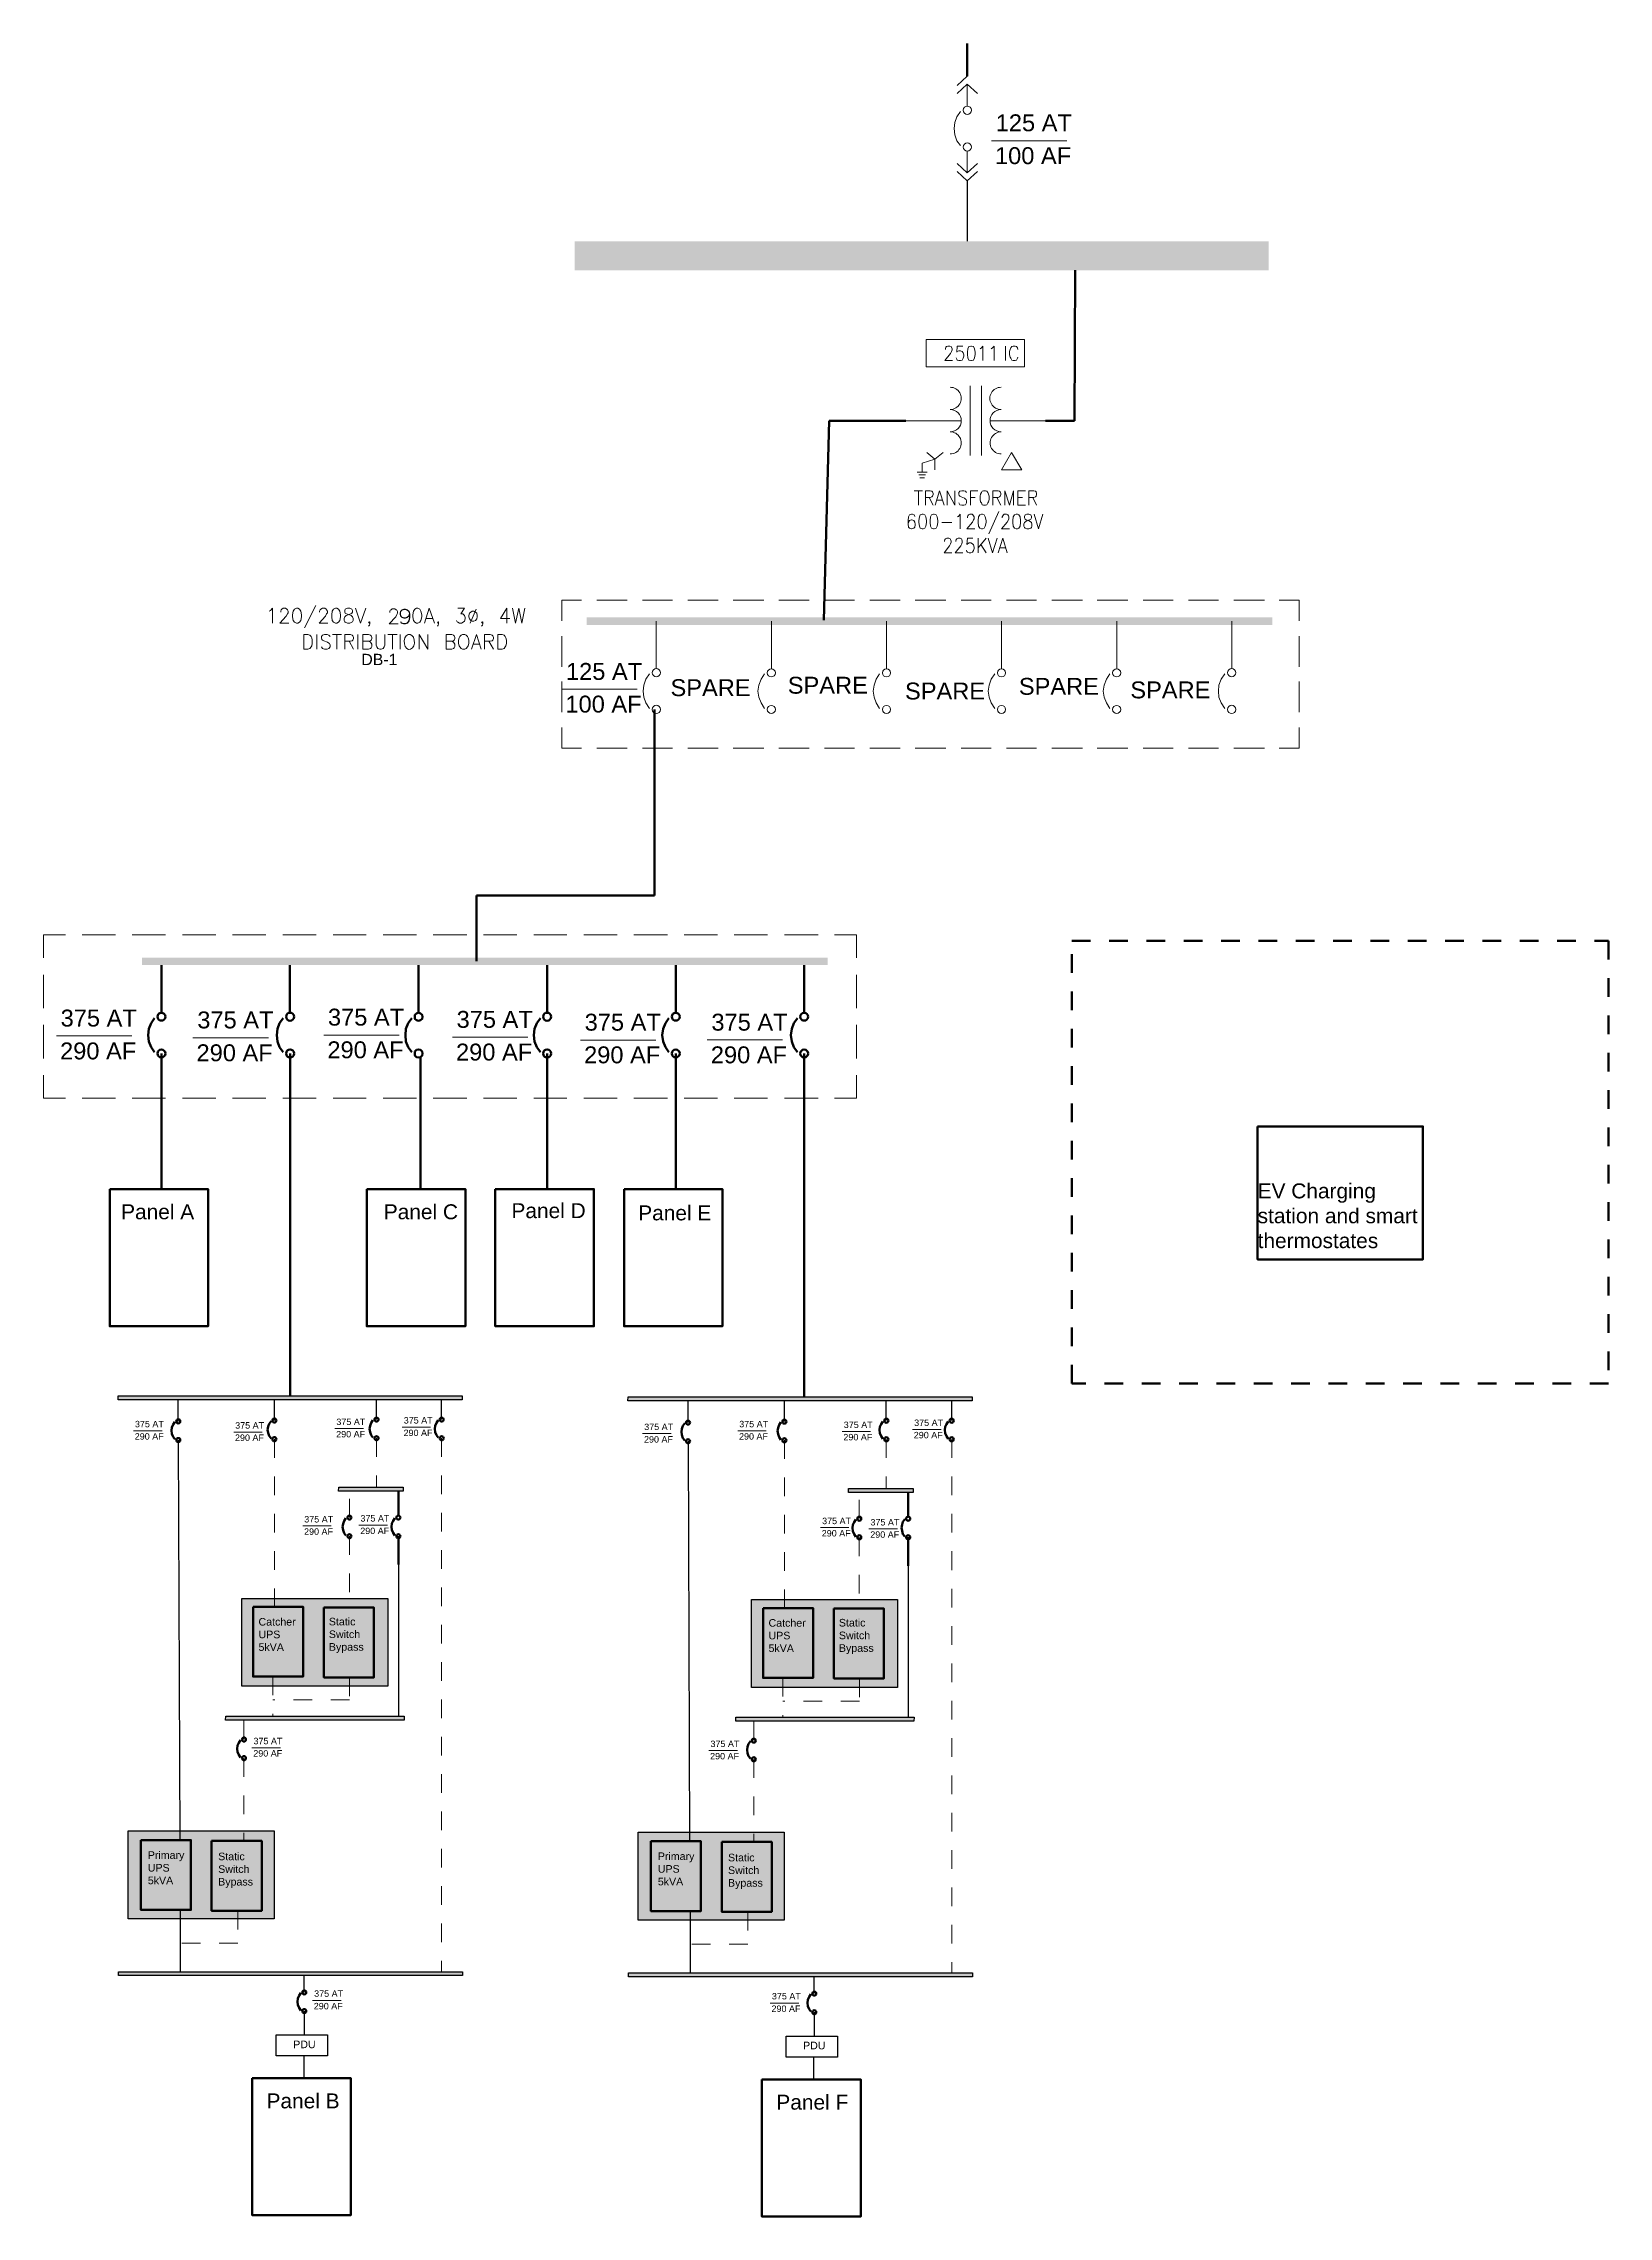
# Model space of a CAD drawing. Header units: inches. Extents: x 17.7 to 27.7, y 6.6 to 22.7.
# Drawn here: x 19.3 to 27.69, y 6.63 to 18.27 of the extents above; entities that cross this region are included whole.
import ezdxf

# ---------------------------------------------------------------- set-up
doc = ezdxf.new("R2010")
doc.units = ezdxf.units.IN
doc.header["$LTSCALE"] = 0.2
doc.header["$MEASUREMENT"] = 0
doc.linetypes.add('ACAD_ISO02W100', pattern=[15, 12, -3])
doc.linetypes.add('HIDDEN', pattern=[0.375, 0.25, -0.125])
doc.layers.add('dotted', color=7, linetype='HIDDEN', lineweight=18)
doc.layers.add('PDF_Geometry', color=7, linetype='Continuous')
doc.layers.add('PDF_Solid Fills', color=7, linetype='Continuous')
doc.styles.get("Standard").update_dxf_attribs({"font": 'arial.ttf'})

msp = doc.modelspace()

# ---------------------------------------------------------------- texts
at = {"linetype": 'ACAD_ISO02W100', "lineweight": 90, "attachment_point": 1}
for s, width, gutter_width, heights, insert, char_height in [('125 AT', 1.39045, 1, [0], (24.404, 17.888), 0.0906), ('100 AF', 1.39045, 1, [0], (24.4, 17.712), 0.0906), ('DB-1', 0.92753, 1, [0], (21.006, 14.998), 0.0606), ('125 AT', 1.39045, 1, [0], (22.102, 14.949), 0.0906), ('SPARE', 1.39045, 1, [0], (22.662, 14.862), 0.0906), ('SPARE', 1.39045, 1, [0], (23.29, 14.875), 0.0906), ('SPARE', 1.39045, 1, [0], (23.918, 14.844), 0.0906), ('SPARE', 1.39045, 1, [0], (24.528, 14.869), 0.0906), ('SPARE', 1.39045, 1, [0], (25.125, 14.85), 0.0906), ('100 AF', 1.39045, 1, [0], (22.099, 14.774), 0.0906), ('375 AT', 1.39045, 1, [0], (19.395, 13.092), 0.0906), ('375 AT', 1.39045, 1, [0], (20.127, 13.082), 0.0906), ('375 AT', 1.39045, 1, [0], (20.827, 13.097), 0.0906), ('375 AT', 1.39045, 1, [0], (21.516, 13.085), 0.0906), ('375 AT', 1.39045, 1, [0], (22.202, 13.07), 0.0906), ('375 AT', 1.39045, 1, [0], (22.881, 13.07), 0.0906), ('290 AF', 1.39045, 1, [0], (20.824, 12.922), 0.0906), ('290 AF', 1.39045, 1, [0], (19.392, 12.916), 0.0906), ('290 AF', 1.39045, 1, [0], (20.123, 12.906), 0.0906), ('290 AF', 1.39045, 1, [0], (21.513, 12.91), 0.0906), ('290 AF', 1.39045, 1, [0], (22.199, 12.895), 0.0906), ('290 AF', 1.39045, 1, [0], (22.878, 12.895), 0.0906), ('Panel A', 0.40997, 1, [0.604], (19.719, 12.049), 0.08), ('Panel C', 0.40997, 1, [0.604], (21.126, 12.049), 0.08), ('Panel D', 0.40997, 1, [0.604], (21.81, 12.055), 0.08), ('Panel E', 0.40997, 1, [0.604], (22.489, 12.043), 0.08), ('375 AT', 0.52728, 0.379, [0], (19.793, 10.889), 0.0344), ('375 AT', 0.52728, 0.379, [0], (20.33, 10.882), 0.0344), ('375 AT', 0.52728, 0.379, [0], (20.872, 10.901), 0.0344), ('290 AF', 0.52728, 0.379, [0], (20.871, 10.835), 0.0344), ('290 AF', 0.52728, 0.379, [0], (21.232, 10.842), 0.0344), ('375 AT', 0.52728, 0.379, [0], (21.233, 10.909), 0.0344), ('375 AT', 0.52728, 0.379, [0], (22.521, 10.874), 0.0344), ('375 AT', 0.52728, 0.379, [0], (23.03, 10.889), 0.0344), ('375 AT', 0.52728, 0.379, [0], (23.59, 10.885), 0.0344), ('375 AT', 0.52728, 0.379, [0], (23.967, 10.896), 0.0344), ('290 AF', 0.52728, 0.379, [0], (23.965, 10.83), 0.0344), ('290 AF', 0.52728, 0.379, [0], (19.792, 10.823), 0.0344), ('290 AF', 0.52728, 0.379, [0], (20.329, 10.816), 0.0344), ('290 AF', 0.52728, 0.379, [0], (22.52, 10.807), 0.0344), ('290 AF', 0.52728, 0.379, [0], (23.029, 10.823), 0.0344), ('290 AF', 0.52728, 0.379, [0], (23.588, 10.819), 0.0344), ('375 AT', 0.52728, 0.379, [0], (20.7, 10.379), 0.0344), ('375 AT', 0.52728, 0.379, [0], (21.001, 10.384), 0.0344), ('375 AT', 0.52728, 0.379, [0], (23.474, 10.37), 0.0344), ('375 AT', 0.52728, 0.379, [0], (23.733, 10.363), 0.0344), ('290 AF', 0.52728, 0.379, [0], (20.699, 10.313), 0.0344), ('290 AF', 0.52728, 0.379, [0], (21, 10.317), 0.0344), ('290 AF', 0.52728, 0.379, [0], (23.472, 10.304), 0.0344), ('290 AF', 0.52728, 0.379, [0], (23.732, 10.297), 0.0344), ('290 AF', 0.52728, 0.379, [0], (20.427, 9.125), 0.0344), ('375 AT', 0.52728, 0.379, [0], (20.428, 9.191), 0.0344), ('375 AT', 0.52728, 0.379, [0], (22.876, 9.176), 0.0344), ('290 AF', 0.52728, 0.379, [0], (22.874, 9.11), 0.0344), ('375 AT', 0.52728, 0.379, [0], (20.753, 7.838), 0.0344), ('375 AT', 0.52728, 0.379, [0], (23.205, 7.824), 0.0344), ('290 AF', 0.52728, 0.379, [0], (20.751, 7.771), 0.0344), ('290 AF', 0.52728, 0.379, [0], (23.203, 7.757), 0.0344), ('Panel B', 0.40997, 1, [0.604], (20.498, 7.286), 0.08), ('Panel F', 0.40997, 1, [0.604], (23.229, 7.279), 0.08)]:
    msp.add_mtext_dynamic_manual_height_columns(s, width=width, gutter_width=gutter_width, heights=heights, dxfattribs=dict(at, insert=insert, char_height=char_height))
at = {"lineweight": 90, "insert": (25.807, 12.161), "char_height": 0.08, "attachment_point": 1}
msp.add_mtext_dynamic_manual_height_columns('EV Charging station and smart thermostates', width=0.88501, gutter_width=1, heights=[0], dxfattribs=at)
at = {"attachment_point": 1}
for s, insert, char_height in [('Catcher UPS^J5kVA', (20.455, 9.833), 0.04071), ('Static Switch Bypass', (20.832, 9.834), 0.04071), ('Catcher UPS\\P5kVA', (23.187, 9.827), 0.04071), ('Static Switch Bypass', (23.564, 9.828), 0.04071), ('Primary UPS\\P5kVA', (19.862, 8.583), 0.04071), ('Static Switch Bypass', (20.239, 8.576), 0.04071), ('Primary UPS\\P5kVA', (22.594, 8.577), 0.04071), ('Static Switch Bypass', (22.97, 8.57), 0.04071), ('PDU', (20.641, 7.569), 0.0407), ('PDU', (23.372, 7.563), 0.0407)]:
    msp.add_mtext_dynamic_manual_height_columns(s, width=0.21101, gutter_width=0.509, heights=[0.239], dxfattribs=dict(at, insert=insert, char_height=char_height))

# ---------------------------------------------------------------- hatches: boundary and pattern name
at = {"transparency": 33554457}
h = msp.add_hatch(color=4, dxfattribs=at)
h.dxf.hatch_style = 1
h.paths.add_polyline_path([(20.365, 9.938), (21.147, 9.938), (21.147, 9.467), (20.365, 9.467)])
h = msp.add_hatch(color=4, dxfattribs=at)
h.dxf.hatch_style = 1
h.paths.add_polyline_path([(23.096, 9.932), (23.878, 9.932), (23.878, 9.461), (23.096, 9.461)])
h = msp.add_hatch(color=4, dxfattribs=at)
h.dxf.hatch_style = 1
h.paths.add_polyline_path([(19.757, 8.692), (20.539, 8.692), (20.539, 8.221), (19.757, 8.221)])
h = msp.add_hatch(color=4, dxfattribs=at)
h.dxf.hatch_style = 1
h.paths.add_polyline_path([(22.489, 8.686), (23.271, 8.686), (23.271, 8.215), (22.489, 8.215)])
at = {"layer": 'PDF_Solid Fills', "true_color": 0x808080}
h = msp.add_hatch(color=8, dxfattribs=at)
h.dxf.hatch_style = 1
h.paths.add_polyline_path([(19.703, 11.023), (21.546, 11.023), (21.546, 11.002), (19.703, 11.002)])
h = msp.add_hatch(color=8, dxfattribs=at)
h.dxf.hatch_style = 1
h.paths.add_polyline_path([(22.435, 11.017), (24.278, 11.017), (24.277, 10.996), (22.434, 10.996)])
h = msp.add_hatch(color=8, dxfattribs=at)
h.dxf.hatch_style = 1
h.paths.add_polyline_path([(20.885, 10.533), (21.23, 10.533), (21.23, 10.512), (20.884, 10.512)])
h = msp.add_hatch(color=8, dxfattribs=at)
h.dxf.hatch_style = 1
h.paths.add_polyline_path([(23.616, 10.527), (23.962, 10.527), (23.961, 10.506), (23.616, 10.506)])
h = msp.add_hatch(color=8, dxfattribs=at)
h.dxf.hatch_style = 1
h.paths.add_polyline_path([(20.28, 9.307), (21.235, 9.307), (21.235, 9.286), (20.279, 9.286)])
h = msp.add_hatch(color=8, dxfattribs=at)
h.dxf.hatch_style = 1
h.paths.add_polyline_path([(23.011, 9.301), (23.967, 9.301), (23.966, 9.28), (23.011, 9.28)])
h = msp.add_hatch(color=8, dxfattribs=at)
h.dxf.hatch_style = 1
h.paths.add_polyline_path([(19.705, 7.938), (21.548, 7.938), (21.548, 7.917), (19.705, 7.917)])
h = msp.add_hatch(color=8, dxfattribs=at)
h.dxf.hatch_style = 1
h.paths.add_polyline_path([(22.437, 7.932), (24.28, 7.932), (24.279, 7.911), (22.436, 7.911)])

# ---------------------------------------------------------------- linework, layer by layer
at = {"linetype": 'ACAD_ISO02W100', "lineweight": 90}
for p, q in [((24.251, 18.092), (24.251, 18.268)), ((24.826, 16.247), (24.829, 17.053)), ((23.512, 16.247), (23.484, 15.179)), ((23.923, 16.247), (23.512, 16.247)), ((24.67, 16.247), (24.826, 16.247)), ((22.577, 14.7), (22.577, 13.704)), ((19.935, 12.857), (19.935, 12.559)), ((20.624, 12.857), (20.624, 12.559)), ((21.323, 12.837), (21.323, 12.559)), ((22.001, 12.857), (22.001, 12.559)), ((22.69, 12.857), (22.69, 12.559)), ((23.378, 12.857), (23.378, 12.559)), ((19.935, 12.559), (19.935, 12.39)), ((21.323, 12.559), (21.323, 12.131)), ((22.001, 12.559), (22.001, 12.131)), ((22.69, 12.559), (22.69, 12.131)), ((23.378, 12.559), (23.378, 12.131)), ((19.935, 12.39), (19.935, 12.131)), ((21.204, 10.271), (21.204, 10.12)), ((23.935, 10.265), (23.935, 10.113))]:
    msp.add_line(p, q, dxfattribs=at)
at = {"lineweight": 90}
for p, q in [((22.577, 13.704), (21.623, 13.704)), ((21.623, 13.704), (21.623, 13.351)), ((20.624, 12.559), (20.624, 11.023)), ((23.378, 12.131), (23.378, 11.017))]:
    msp.add_line(p, q, dxfattribs=at)
for p, q in [((20.035, 8.269), (20.035, 7.938)), ((22.767, 8.263), (22.767, 7.932)), ((20.7, 7.827), (20.7, 7.917)), ((23.432, 7.821), (23.432, 7.911)), ((20.7, 7.727), (20.7, 7.599)), ((23.432, 7.721), (23.432, 7.593)), ((20.697, 7.487), (20.697, 7.369)), ((23.428, 7.481), (23.428, 7.363))]:
    msp.add_line(p, q)
msp.add_lwpolyline([(24.251, 17.531), (24.251, 17.208)])
msp.add_lwpolyline([(25.807, 12.466), (26.692, 12.466), (26.692, 11.754), (25.807, 11.754)], close=True, dxfattribs=at)
at = {"color": 251, "true_color": 0x636466}
for points in [[(20.365, 9.938), (21.147, 9.938), (21.147, 9.467), (20.365, 9.467)], [(23.096, 9.932), (23.878, 9.932), (23.878, 9.461), (23.096, 9.461)]]:
    msp.add_lwpolyline(points, close=True, dxfattribs=at)
for points in [[(20.365, 9.938), (21.147, 9.938), (21.147, 9.467), (20.365, 9.467)], [(23.096, 9.932), (23.878, 9.932), (23.878, 9.461), (23.096, 9.461)], [(19.757, 8.692), (20.539, 8.692), (20.539, 8.221), (19.757, 8.221)], [(22.489, 8.686), (23.271, 8.686), (23.271, 8.215), (22.489, 8.215)], [(20.55, 7.599), (20.825, 7.599), (20.825, 7.487), (20.55, 7.487)], [(23.282, 7.593), (23.557, 7.593), (23.557, 7.481), (23.282, 7.481)]]:
    msp.add_lwpolyline(points, close=True)
at = {"layer": 'dotted'}
for p, q in [((20.54, 10.791), (20.54, 9.893)), ((21.087, 10.796), (21.087, 10.533)), ((21.436, 10.796), (21.436, 7.938)), ((23.272, 10.785), (23.272, 9.886)), ((23.818, 10.79), (23.818, 10.527)), ((24.168, 10.79), (24.168, 7.932)), ((20.942, 10.371), (20.942, 10.513)), ((23.673, 10.365), (23.673, 10.506)), ((20.942, 10.271), (20.942, 9.888)), ((23.673, 10.265), (23.673, 9.882)), ((20.531, 9.519), (20.531, 9.307)), ((20.943, 9.515), (20.943, 9.394)), ((23.263, 9.512), (23.263, 9.301)), ((23.674, 9.509), (23.674, 9.388)), ((20.943, 9.394), (20.531, 9.394)), ((23.674, 9.388), (23.263, 9.388)), ((20.377, 9.182), (20.377, 9.286)), ((23.108, 9.176), (23.108, 9.28)), ((20.377, 9.082), (20.377, 8.639)), ((23.108, 9.076), (23.108, 8.633)), ((20.345, 8.265), (20.345, 8.091)), ((23.077, 8.259), (23.077, 8.085)), ((20.345, 8.091), (20.035, 8.091)), ((23.077, 8.085), (22.767, 8.085))]:
    msp.add_line(p, q, dxfattribs=at)
at = {"layer": 'dotted', "lineweight": 90}
msp.add_lwpolyline([(24.812, 13.46), (27.687, 13.46), (27.687, 11.089), (24.812, 11.089)], close=True, dxfattribs=at)
at = {"layer": 'PDF_Geometry', "lineweight": 9}
for points in [[(24.198, 18.042), (24.251, 18.092)], [(24.198, 17.999), (24.251, 18.049)], [(24.306, 17.999), (24.251, 18.049), (24.251, 17.932)], [(24.215, 17.904), (24.196, 17.875), (24.185, 17.844), (24.181, 17.812), (24.185, 17.779), (24.196, 17.747), (24.215, 17.721)], [(24.381, 17.747), (24.785, 17.747)], [(24.306, 17.624), (24.251, 17.574), (24.198, 17.624)], [(24.306, 17.581), (24.251, 17.531), (24.198, 17.581)], [(24.251, 17.692), (24.251, 17.574)], [(24.135, 16.629), (24.135, 16.632), (24.137, 16.641), (24.14, 16.644), (24.147, 16.647), (24.158, 16.647), (24.165, 16.644), (24.167, 16.641), (24.17, 16.632), (24.17, 16.626), (24.167, 16.617), (24.162, 16.607), (24.132, 16.569), (24.173, 16.569)], [(24.227, 16.647), (24.197, 16.647), (24.195, 16.614), (24.197, 16.617), (24.207, 16.622), (24.215, 16.622), (24.225, 16.617), (24.23, 16.611), (24.233, 16.599), (24.233, 16.592), (24.23, 16.581), (24.225, 16.572), (24.215, 16.569), (24.207, 16.569), (24.197, 16.572), (24.195, 16.577), (24.192, 16.584)], [(24.32, 16.632), (24.327, 16.637), (24.335, 16.647), (24.335, 16.569)], [(24.38, 16.632), (24.387, 16.637), (24.395, 16.647), (24.395, 16.569)], [(24.457, 16.647), (24.457, 16.569)], [(24.523, 16.629), (24.52, 16.637), (24.515, 16.644), (24.508, 16.647), (24.497, 16.647), (24.49, 16.644), (24.485, 16.637), (24.482, 16.629), (24.478, 16.617), (24.478, 16.599), (24.482, 16.587), (24.485, 16.581), (24.49, 16.572), (24.497, 16.569), (24.508, 16.569), (24.515, 16.572), (24.52, 16.581), (24.523, 16.587)], [(24.267, 16.061), (24.267, 16.434)], [(24.327, 16.061), (24.327, 16.434)], [(24.218, 16.247), (23.923, 16.247)], [(24.67, 16.247), (24.373, 16.247)], [(24.122, 16.077), (24.078, 16.041), (24.035, 16.077)], [(24.037, 15.971), (23.983, 15.971)], [(24.027, 15.956), (23.993, 15.956)], [(24.01, 15.971), (24.01, 16.019), (24.078, 16.041), (24.078, 15.984)], [(23.968, 15.872), (24.012, 15.872)], [(23.99, 15.872), (23.99, 15.794)], [(24.022, 15.941), (23.998, 15.941)], [(24.027, 15.794), (24.027, 15.872), (24.053, 15.872), (24.062, 15.869), (24.065, 15.866), (24.068, 15.857), (24.068, 15.851), (24.065, 15.842), (24.062, 15.839), (24.053, 15.836), (24.027, 15.836)], [(24.047, 15.836), (24.068, 15.794)], [(24.08, 15.794), (24.103, 15.872), (24.128, 15.794)], [(24.143, 15.794), (24.143, 15.872), (24.185, 15.794), (24.185, 15.872)], [(24.248, 15.862), (24.242, 15.869), (24.233, 15.872), (24.222, 15.872), (24.212, 15.869), (24.207, 15.862), (24.207, 15.854), (24.208, 15.847), (24.212, 15.842), (24.218, 15.839), (24.237, 15.832), (24.242, 15.827), (24.245, 15.824), (24.248, 15.817), (24.248, 15.806), (24.242, 15.797), (24.233, 15.794), (24.222, 15.794), (24.212, 15.797), (24.207, 15.806)], [(24.268, 15.794), (24.268, 15.872), (24.308, 15.872)], [(24.268, 15.836), (24.293, 15.836)], [(24.388, 15.794), (24.388, 15.872), (24.417, 15.872), (24.425, 15.869), (24.428, 15.866), (24.432, 15.857), (24.432, 15.851), (24.428, 15.842), (24.425, 15.839), (24.417, 15.836), (24.388, 15.836)], [(24.41, 15.836), (24.432, 15.794)], [(24.452, 15.794), (24.452, 15.872), (24.477, 15.794), (24.5, 15.872), (24.5, 15.794)], [(24.563, 15.794), (24.523, 15.794), (24.523, 15.872), (24.563, 15.872)], [(24.523, 15.836), (24.548, 15.836)], [(24.582, 15.794), (24.582, 15.872), (24.608, 15.872), (24.617, 15.869), (24.62, 15.866), (24.623, 15.857), (24.623, 15.851), (24.62, 15.842), (24.617, 15.839), (24.608, 15.836), (24.582, 15.836)], [(24.602, 15.836), (24.623, 15.794)], [(23.97, 15.734), (23.967, 15.742), (23.958, 15.746), (23.952, 15.746), (23.943, 15.742), (23.937, 15.731), (23.935, 15.712), (23.935, 15.692), (23.937, 15.677), (23.943, 15.671), (23.952, 15.667), (23.955, 15.667), (23.965, 15.671), (23.97, 15.677), (23.973, 15.689), (23.973, 15.692), (23.97, 15.704), (23.965, 15.712), (23.955, 15.716), (23.952, 15.716), (23.943, 15.712), (23.937, 15.704), (23.935, 15.692)], [(24.088, 15.821), (24.118, 15.821)], [(24.198, 15.731), (24.205, 15.734), (24.213, 15.746), (24.213, 15.667)], [(24.252, 15.727), (24.252, 15.731), (24.255, 15.737), (24.258, 15.742), (24.265, 15.746), (24.277, 15.746), (24.282, 15.742), (24.285, 15.737), (24.288, 15.731), (24.288, 15.722), (24.285, 15.716), (24.28, 15.704), (24.25, 15.667), (24.292, 15.667)], [(24.42, 15.761), (24.367, 15.641)], [(24.438, 15.727), (24.438, 15.731), (24.442, 15.737), (24.445, 15.742), (24.45, 15.746), (24.462, 15.746), (24.468, 15.742), (24.472, 15.737), (24.475, 15.731), (24.475, 15.722), (24.472, 15.716), (24.465, 15.704), (24.435, 15.667), (24.477, 15.667)], [(24.61, 15.746), (24.633, 15.667), (24.657, 15.746)], [(24.115, 15.701), (24.168, 15.701)], [(24.13, 15.599), (24.13, 15.602), (24.132, 15.611), (24.135, 15.614), (24.142, 15.617), (24.153, 15.617), (24.16, 15.614), (24.162, 15.611), (24.165, 15.602), (24.165, 15.596), (24.162, 15.587), (24.157, 15.577), (24.127, 15.539), (24.168, 15.539)], [(24.19, 15.599), (24.19, 15.602), (24.192, 15.611), (24.195, 15.614), (24.202, 15.617), (24.213, 15.617), (24.22, 15.614), (24.222, 15.611), (24.225, 15.602), (24.225, 15.596), (24.222, 15.587), (24.217, 15.577), (24.187, 15.539), (24.228, 15.539)], [(24.282, 15.617), (24.252, 15.617), (24.25, 15.584), (24.252, 15.587), (24.262, 15.592), (24.27, 15.592), (24.28, 15.587), (24.285, 15.581), (24.288, 15.569), (24.288, 15.562), (24.285, 15.551), (24.28, 15.542), (24.27, 15.539), (24.262, 15.539), (24.252, 15.542), (24.25, 15.547), (24.247, 15.554)], [(24.31, 15.617), (24.31, 15.539)], [(24.352, 15.617), (24.31, 15.566)], [(24.363, 15.617), (24.387, 15.539), (24.412, 15.617)], [(24.417, 15.539), (24.442, 15.617), (24.465, 15.539)], [(24.325, 15.584), (24.352, 15.539)], [(24.427, 15.566), (24.457, 15.566)], [(20.762, 15.257), (20.702, 15.137)], [(22.079, 15.174), (22.079, 15.286), (22.186, 15.286)], [(22.268, 15.286), (22.429, 15.286)], [(22.511, 15.286), (22.673, 15.286)], [(22.754, 15.286), (22.918, 15.286)], [(22.998, 15.286), (23.161, 15.286)], [(23.243, 15.286), (23.404, 15.286)], [(23.486, 15.286), (23.648, 15.286)], [(23.729, 15.286), (23.893, 15.286)], [(23.973, 15.286), (24.136, 15.286)], [(24.218, 15.286), (24.379, 15.286)], [(24.461, 15.286), (24.623, 15.286)], [(24.704, 15.286), (24.868, 15.286)], [(24.948, 15.286), (25.111, 15.286)], [(25.193, 15.286), (25.354, 15.286)], [(25.436, 15.286), (25.598, 15.286)], [(25.679, 15.286), (25.843, 15.286)], [(25.923, 15.286), (26.029, 15.286), (26.029, 15.174)], [(20.512, 15.227), (20.519, 15.23), (20.53, 15.242), (20.53, 15.162)], [(20.574, 15.222), (20.574, 15.227), (20.577, 15.233), (20.58, 15.237), (20.587, 15.242), (20.6, 15.242), (20.607, 15.237), (20.61, 15.233), (20.614, 15.227), (20.614, 15.218), (20.61, 15.212), (20.604, 15.2), (20.57, 15.162), (20.617, 15.162)], [(20.782, 15.222), (20.782, 15.227), (20.785, 15.233), (20.789, 15.237), (20.797, 15.242), (20.81, 15.242), (20.817, 15.237), (20.82, 15.233), (20.824, 15.227), (20.824, 15.218), (20.82, 15.212), (20.814, 15.2), (20.779, 15.162), (20.827, 15.162)], [(20.975, 15.242), (21.002, 15.162), (21.029, 15.242)], [(21.052, 15.167), (21.049, 15.162), (21.045, 15.167), (21.049, 15.17), (21.052, 15.167), (21.052, 15.158), (21.049, 15.152), (21.045, 15.147)], [(21.158, 15.219), (21.158, 15.224), (21.161, 15.231), (21.165, 15.234), (21.171, 15.239), (21.186, 15.239), (21.193, 15.234), (21.196, 15.231), (21.2, 15.224), (21.2, 15.215), (21.196, 15.209), (21.19, 15.197), (21.155, 15.159), (21.203, 15.159)], [(21.344, 15.162), (21.37, 15.242), (21.397, 15.162)], [(21.354, 15.188), (21.387, 15.188)], [(21.42, 15.167), (21.417, 15.162), (21.414, 15.167), (21.417, 15.17), (21.42, 15.167), (21.42, 15.158), (21.417, 15.152), (21.414, 15.147)], [(21.522, 15.242), (21.559, 15.242), (21.539, 15.212), (21.549, 15.212), (21.555, 15.207), (21.559, 15.203), (21.562, 15.192), (21.562, 15.185), (21.559, 15.173), (21.552, 15.167), (21.542, 15.162), (21.532, 15.162), (21.522, 15.167), (21.519, 15.17), (21.515, 15.177)], [(21.62, 15.237), (21.589, 15.162)], [(21.657, 15.167), (21.654, 15.162), (21.65, 15.167), (21.654, 15.17), (21.657, 15.167), (21.657, 15.158), (21.654, 15.152), (21.65, 15.147)], [(21.785, 15.162), (21.785, 15.242), (21.752, 15.188), (21.802, 15.188)], [(21.815, 15.242), (21.832, 15.162), (21.849, 15.242), (21.865, 15.162), (21.882, 15.242)], [(22.585, 14.918), (22.585, 15.173)], [(22.585, 14.918), (22.585, 15.173)], [(23.202, 14.918), (23.202, 15.173)], [(23.202, 14.918), (23.202, 15.173)], [(23.819, 14.918), (23.819, 15.173)], [(23.819, 14.918), (23.819, 15.173)], [(24.435, 14.918), (24.435, 15.173)], [(24.435, 14.918), (24.435, 15.173)], [(25.052, 14.918), (25.052, 15.173)], [(25.052, 14.918), (25.052, 15.173)], [(25.669, 14.918), (25.669, 15.173)], [(25.669, 14.918), (25.669, 15.173)], [(20.768, 15.101), (20.768, 15.023)], [(20.838, 15.09), (20.832, 15.098), (20.822, 15.101), (20.808, 15.101), (20.798, 15.098), (20.792, 15.09), (20.792, 15.083), (20.795, 15.075), (20.798, 15.071), (20.805, 15.068), (20.825, 15.06), (20.832, 15.056), (20.835, 15.053), (20.838, 15.045), (20.838, 15.035), (20.832, 15.026), (20.822, 15.023), (20.808, 15.023), (20.798, 15.026), (20.792, 15.035)], [(20.852, 15.101), (20.9, 15.101)], [(20.875, 15.101), (20.875, 15.023)], [(20.917, 15.023), (20.917, 15.101), (20.947, 15.101), (20.957, 15.098), (20.96, 15.095), (20.963, 15.086), (20.963, 15.08), (20.96, 15.071), (20.957, 15.068), (20.947, 15.065), (20.917, 15.065)], [(20.94, 15.065), (20.963, 15.023)], [(20.987, 15.101), (20.987, 15.023)], [(21.045, 15.065), (21.055, 15.06), (21.058, 15.056), (21.062, 15.05), (21.062, 15.038), (21.058, 15.03), (21.055, 15.026), (21.045, 15.023), (21.013, 15.023), (21.013, 15.101), (21.045, 15.101), (21.055, 15.098), (21.058, 15.095), (21.062, 15.086), (21.062, 15.08), (21.058, 15.071), (21.055, 15.068), (21.045, 15.065), (21.013, 15.065)], [(21.085, 15.101), (21.085, 15.045), (21.088, 15.035), (21.095, 15.026), (21.105, 15.023), (21.112, 15.023), (21.122, 15.026), (21.128, 15.035), (21.132, 15.045), (21.132, 15.101)], [(21.148, 15.101), (21.197, 15.101)], [(21.173, 15.101), (21.173, 15.023)], [(21.213, 15.101), (21.213, 15.023)], [(21.315, 15.023), (21.315, 15.101), (21.362, 15.023), (21.362, 15.101)], [(21.49, 15.065), (21.5, 15.06), (21.503, 15.056), (21.507, 15.05), (21.507, 15.038), (21.503, 15.03), (21.5, 15.026), (21.49, 15.023), (21.46, 15.023), (21.46, 15.101), (21.49, 15.101), (21.5, 15.098), (21.503, 15.095), (21.507, 15.086), (21.507, 15.08), (21.503, 15.071), (21.5, 15.068), (21.49, 15.065), (21.46, 15.065)], [(21.595, 15.023), (21.622, 15.101), (21.648, 15.023)], [(21.605, 15.05), (21.638, 15.05)], [(21.665, 15.023), (21.665, 15.101), (21.695, 15.101), (21.707, 15.098), (21.71, 15.095), (21.713, 15.086), (21.713, 15.08), (21.71, 15.071), (21.707, 15.068), (21.695, 15.065), (21.665, 15.065)], [(21.688, 15.065), (21.713, 15.023)], [(22.079, 14.929), (22.079, 15.093)], [(26.029, 15.093), (26.029, 14.929)], [(22.079, 14.686), (22.079, 14.849)], [(22.08, 14.809), (22.484, 14.809)], [(22.549, 14.706), (22.53, 14.735), (22.519, 14.765), (22.515, 14.798), (22.519, 14.831), (22.53, 14.863), (22.549, 14.89)], [(22.549, 14.706), (22.53, 14.735), (22.519, 14.765), (22.515, 14.798), (22.519, 14.831), (22.53, 14.863), (22.549, 14.89)], [(23.165, 14.706), (23.147, 14.735), (23.135, 14.765), (23.13, 14.798), (23.135, 14.831), (23.147, 14.863), (23.165, 14.89)], [(23.165, 14.706), (23.147, 14.735), (23.135, 14.765), (23.13, 14.798), (23.135, 14.831), (23.147, 14.863), (23.165, 14.89)], [(23.782, 14.706), (23.764, 14.735), (23.752, 14.765), (23.747, 14.798), (23.752, 14.831), (23.764, 14.863), (23.782, 14.89)], [(23.782, 14.706), (23.764, 14.735), (23.752, 14.765), (23.747, 14.798), (23.752, 14.831), (23.764, 14.863), (23.782, 14.89)], [(24.399, 14.706), (24.38, 14.735), (24.369, 14.765), (24.364, 14.798), (24.369, 14.831), (24.38, 14.863), (24.399, 14.89)], [(24.399, 14.706), (24.38, 14.735), (24.369, 14.765), (24.364, 14.798), (24.369, 14.831), (24.38, 14.863), (24.399, 14.89)], [(25.015, 14.706), (24.997, 14.735), (24.984, 14.765), (24.98, 14.798), (24.984, 14.831), (24.997, 14.863), (25.015, 14.89)], [(25.015, 14.706), (24.997, 14.735), (24.984, 14.765), (24.98, 14.798), (24.984, 14.831), (24.997, 14.863), (25.015, 14.89)], [(25.632, 14.706), (25.612, 14.735), (25.6, 14.765), (25.597, 14.798), (25.6, 14.831), (25.612, 14.863), (25.632, 14.89)], [(25.632, 14.706), (25.612, 14.735), (25.6, 14.765), (25.597, 14.798), (25.6, 14.831), (25.612, 14.863), (25.632, 14.89)], [(26.029, 14.849), (26.029, 14.686)], [(22.186, 14.493), (22.079, 14.493), (22.079, 14.604)], [(26.029, 14.604), (26.029, 14.493), (25.923, 14.493)], [(22.429, 14.493), (22.268, 14.493)], [(22.673, 14.493), (22.511, 14.493)], [(22.918, 14.493), (22.754, 14.493)], [(23.161, 14.493), (22.998, 14.493)], [(23.404, 14.493), (23.243, 14.493)], [(23.648, 14.493), (23.486, 14.493)], [(23.893, 14.493), (23.729, 14.493)], [(24.136, 14.493), (23.973, 14.493)], [(24.379, 14.493), (24.218, 14.493)], [(24.623, 14.493), (24.461, 14.493)], [(24.868, 14.493), (24.704, 14.493)], [(25.111, 14.493), (24.948, 14.493)], [(25.354, 14.493), (25.193, 14.493)], [(25.598, 14.493), (25.436, 14.493)], [(25.843, 14.493), (25.679, 14.493)], [(19.303, 13.369), (19.303, 13.492), (19.421, 13.492)], [(19.511, 13.492), (19.689, 13.492)], [(19.779, 13.492), (19.957, 13.492)], [(20.047, 13.492), (20.227, 13.492)], [(20.315, 13.492), (20.495, 13.492)], [(20.586, 13.492), (20.764, 13.492)], [(20.854, 13.492), (21.032, 13.492)], [(21.122, 13.492), (21.302, 13.492)], [(21.39, 13.492), (21.57, 13.492)], [(21.66, 13.492), (21.839, 13.492)], [(21.929, 13.492), (22.107, 13.492)], [(22.197, 13.492), (22.377, 13.492)], [(22.465, 13.492), (22.645, 13.492)], [(22.735, 13.492), (22.913, 13.492)], [(23.003, 13.492), (23.182, 13.492)], [(23.272, 13.492), (23.452, 13.492)], [(23.54, 13.492), (23.658, 13.492), (23.658, 13.369)], [(19.303, 13.099), (19.303, 13.279)], [(23.658, 13.279), (23.658, 13.099)], [(19.303, 12.831), (19.303, 13.011)], [(19.373, 12.951), (19.777, 12.951)], [(20.104, 12.941), (20.508, 12.941)], [(20.805, 12.956), (21.208, 12.956)], [(21.494, 12.945), (21.898, 12.945)], [(22.18, 12.929), (22.583, 12.929)], [(22.859, 12.93), (23.262, 12.93)], [(23.658, 13.011), (23.658, 12.831)], [(19.421, 12.618), (19.303, 12.618), (19.303, 12.741)], [(23.658, 12.741), (23.658, 12.618), (23.54, 12.618)], [(19.689, 12.618), (19.511, 12.618)], [(19.957, 12.618), (19.779, 12.618)], [(20.227, 12.618), (20.047, 12.618)], [(20.495, 12.618), (20.315, 12.618)], [(20.764, 12.618), (20.586, 12.618)], [(21.032, 12.618), (20.854, 12.618)], [(21.302, 12.618), (21.122, 12.618)], [(21.57, 12.618), (21.39, 12.618)], [(21.839, 12.618), (21.66, 12.618)], [(22.107, 12.618), (21.929, 12.618)], [(22.377, 12.618), (22.197, 12.618)], [(22.645, 12.618), (22.465, 12.618)], [(22.913, 12.618), (22.735, 12.618)], [(23.182, 12.618), (23.003, 12.618)], [(23.452, 12.618), (23.272, 12.618)], [(19.785, 10.836), (19.938, 10.836)], [(20.322, 10.829), (20.475, 10.829)], [(20.864, 10.848), (21.017, 10.848)], [(21.224, 10.855), (21.377, 10.855)], [(23.022, 10.836), (23.175, 10.836)], [(23.581, 10.832), (23.734, 10.832)], [(23.958, 10.843), (24.111, 10.843)], [(22.512, 10.821), (22.665, 10.821)], [(20.692, 10.326), (20.845, 10.326)], [(20.993, 10.331), (21.146, 10.331)], [(23.465, 10.317), (23.618, 10.317)], [(23.725, 10.31), (23.878, 10.31)], [(20.42, 9.138), (20.572, 9.138)], [(22.867, 9.123), (23.02, 9.123)], [(20.744, 7.784), (20.897, 7.784)], [(23.196, 7.77), (23.349, 7.77)]]:
    msp.add_lwpolyline(points, dxfattribs=at)
for points in [[(24.032, 16.682), (24.558, 16.682), (24.558, 16.536), (24.032, 16.536)], [(24.27, 16.647), (24.26, 16.644), (24.255, 16.632), (24.252, 16.614), (24.252, 16.602), (24.255, 16.584), (24.26, 16.572), (24.27, 16.569), (24.275, 16.569), (24.285, 16.572), (24.29, 16.584), (24.293, 16.602), (24.293, 16.614), (24.29, 16.632), (24.285, 16.644), (24.275, 16.647)], [(24.435, 15.984), (24.488, 16.077), (24.543, 15.984)], [(24.338, 15.872), (24.332, 15.869), (24.327, 15.862), (24.323, 15.854), (24.32, 15.842), (24.32, 15.824), (24.323, 15.812), (24.327, 15.806), (24.332, 15.797), (24.338, 15.794), (24.35, 15.794), (24.357, 15.797), (24.362, 15.806), (24.365, 15.812), (24.368, 15.824), (24.368, 15.842), (24.365, 15.854), (24.362, 15.862), (24.357, 15.869), (24.35, 15.872)], [(24.01, 15.746), (24, 15.742), (23.995, 15.731), (23.992, 15.712), (23.992, 15.701), (23.995, 15.682), (24, 15.671), (24.01, 15.667), (24.015, 15.667), (24.025, 15.671), (24.03, 15.682), (24.033, 15.701), (24.033, 15.712), (24.03, 15.731), (24.025, 15.742), (24.015, 15.746)], [(24.07, 15.746), (24.06, 15.742), (24.055, 15.731), (24.052, 15.712), (24.052, 15.701), (24.055, 15.682), (24.06, 15.671), (24.07, 15.667), (24.075, 15.667), (24.085, 15.671), (24.09, 15.682), (24.093, 15.701), (24.093, 15.712), (24.09, 15.731), (24.085, 15.742), (24.075, 15.746)], [(24.327, 15.746), (24.318, 15.742), (24.312, 15.731), (24.31, 15.712), (24.31, 15.701), (24.312, 15.682), (24.318, 15.671), (24.327, 15.667), (24.333, 15.667), (24.342, 15.671), (24.348, 15.682), (24.352, 15.701), (24.352, 15.712), (24.348, 15.731), (24.342, 15.742), (24.333, 15.746)], [(24.513, 15.746), (24.505, 15.742), (24.498, 15.731), (24.495, 15.712), (24.495, 15.701), (24.498, 15.682), (24.505, 15.671), (24.513, 15.667), (24.52, 15.667), (24.528, 15.671), (24.535, 15.682), (24.537, 15.701), (24.537, 15.712), (24.535, 15.731), (24.528, 15.742), (24.52, 15.746)], [(24.57, 15.746), (24.562, 15.742), (24.558, 15.734), (24.558, 15.727), (24.562, 15.719), (24.567, 15.716), (24.58, 15.712), (24.588, 15.707), (24.595, 15.701), (24.597, 15.692), (24.597, 15.682), (24.595, 15.674), (24.592, 15.671), (24.582, 15.667), (24.57, 15.667), (24.562, 15.671), (24.558, 15.674), (24.555, 15.682), (24.555, 15.692), (24.558, 15.701), (24.565, 15.707), (24.573, 15.712), (24.585, 15.716), (24.592, 15.719), (24.595, 15.727), (24.595, 15.734), (24.592, 15.742), (24.582, 15.746)], [(20.659, 15.242), (20.647, 15.237), (20.64, 15.227), (20.637, 15.207), (20.637, 15.197), (20.64, 15.177), (20.647, 15.167), (20.659, 15.162), (20.665, 15.162), (20.675, 15.167), (20.682, 15.177), (20.685, 15.197), (20.685, 15.207), (20.682, 15.227), (20.675, 15.237), (20.665, 15.242)], [(20.867, 15.242), (20.857, 15.237), (20.85, 15.227), (20.847, 15.207), (20.847, 15.197), (20.85, 15.177), (20.857, 15.167), (20.867, 15.162), (20.874, 15.162), (20.884, 15.167), (20.89, 15.177), (20.894, 15.197), (20.894, 15.207), (20.89, 15.227), (20.884, 15.237), (20.874, 15.242)], [(20.932, 15.242), (20.92, 15.237), (20.917, 15.23), (20.917, 15.222), (20.92, 15.215), (20.927, 15.212), (20.942, 15.207), (20.952, 15.203), (20.959, 15.197), (20.962, 15.188), (20.962, 15.177), (20.959, 15.17), (20.955, 15.167), (20.945, 15.162), (20.932, 15.162), (20.92, 15.167), (20.917, 15.17), (20.914, 15.177), (20.914, 15.188), (20.917, 15.197), (20.924, 15.203), (20.935, 15.207), (20.949, 15.212), (20.955, 15.215), (20.959, 15.222), (20.959, 15.23), (20.955, 15.237), (20.945, 15.242)], [(21.302, 15.242), (21.292, 15.237), (21.285, 15.227), (21.282, 15.207), (21.282, 15.197), (21.285, 15.177), (21.292, 15.167), (21.302, 15.162), (21.309, 15.162), (21.319, 15.167), (21.325, 15.177), (21.329, 15.197), (21.329, 15.207), (21.325, 15.227), (21.319, 15.237), (21.309, 15.242)], [(21.599, 15.227), (21.592, 15.222), (21.585, 15.215), (21.582, 15.203), (21.582, 15.197), (21.585, 15.185), (21.592, 15.177), (21.599, 15.173), (21.609, 15.173), (21.617, 15.177), (21.624, 15.185), (21.627, 15.197), (21.627, 15.203), (21.624, 15.215), (21.617, 15.222), (21.609, 15.227)], [(20.697, 15.023), (20.697, 15.101), (20.72, 15.101), (20.73, 15.098), (20.737, 15.09), (20.74, 15.083), (20.743, 15.071), (20.743, 15.053), (20.74, 15.041), (20.737, 15.035), (20.73, 15.026), (20.72, 15.023)], [(21.547, 15.101), (21.54, 15.098), (21.533, 15.09), (21.53, 15.083), (21.527, 15.071), (21.527, 15.053), (21.53, 15.041), (21.533, 15.035), (21.54, 15.026), (21.547, 15.023), (21.56, 15.023), (21.568, 15.026), (21.575, 15.035), (21.578, 15.041), (21.582, 15.053), (21.582, 15.071), (21.578, 15.083), (21.575, 15.09), (21.568, 15.098), (21.56, 15.101)], [(21.737, 15.023), (21.737, 15.101), (21.76, 15.101), (21.77, 15.098), (21.777, 15.09), (21.78, 15.083), (21.783, 15.071), (21.783, 15.053), (21.78, 15.041), (21.777, 15.035), (21.77, 15.026), (21.76, 15.023)]]:
    msp.add_lwpolyline(points, close=True, dxfattribs=at)
for points in [[(24.16, 16.069, 1.011533), (24.16, 16.187, 0.992209), (24.16, 16.307, 1.002392), (24.16, 16.426)], [(24.433, 16.426, 1.01156), (24.433, 16.307, 0.992235), (24.433, 16.187, 1.002434), (24.433, 16.069)]]:
    msp.add_lwpolyline(points, format="xyb", dxfattribs=at)
at = {"layer": 'PDF_Geometry', "lineweight": 30}
msp.add_lwpolyline([(21.263, 15.212), (21.26, 15.2), (21.251, 15.192), (21.24, 15.189), (21.236, 15.189), (21.225, 15.192), (21.218, 15.2), (21.215, 15.212), (21.215, 15.215), (21.218, 15.227), (21.225, 15.234), (21.236, 15.237), (21.24, 15.237), (21.251, 15.234), (21.26, 15.227), (21.263, 15.212), (21.263, 15.192), (21.26, 15.174), (21.251, 15.162), (21.24, 15.159), (21.233, 15.159), (21.221, 15.162), (21.218, 15.17)], dxfattribs=at)
at = {"layer": 'PDF_Geometry', "lineweight": 50}
for points in [[(19.935, 13.076), (19.935, 13.331)], [(20.623, 13.076), (20.623, 13.331)], [(21.312, 13.076), (21.312, 13.331)], [(22.002, 13.076), (22.002, 13.331)], [(22.69, 13.076), (22.69, 13.331)], [(23.378, 13.076), (23.378, 13.331)], [(19.898, 12.864), (19.88, 12.891), (19.868, 12.922), (19.863, 12.956), (19.868, 12.989), (19.88, 13.019), (19.898, 13.047)], [(20.587, 12.864), (20.568, 12.891), (20.557, 12.922), (20.553, 12.956), (20.557, 12.989), (20.568, 13.019), (20.587, 13.047)], [(21.277, 12.864), (21.257, 12.891), (21.245, 12.922), (21.242, 12.956), (21.245, 12.989), (21.257, 13.019), (21.277, 13.047)], [(21.965, 12.864), (21.945, 12.891), (21.933, 12.922), (21.93, 12.956), (21.933, 12.989), (21.945, 13.019), (21.965, 13.047)], [(22.653, 12.864), (22.635, 12.891), (22.622, 12.922), (22.618, 12.956), (22.622, 12.989), (22.635, 13.019), (22.653, 13.047)], [(23.342, 12.864), (23.323, 12.891), (23.312, 12.922), (23.307, 12.956), (23.312, 12.989), (23.323, 13.019), (23.342, 13.047)], [(20.006, 10.79), (19.997, 10.804), (19.991, 10.82), (19.988, 10.837), (19.991, 10.854), (19.997, 10.869), (20.006, 10.883)], [(20.522, 10.794), (20.512, 10.808), (20.506, 10.824), (20.504, 10.841), (20.506, 10.858), (20.512, 10.873), (20.522, 10.888)], [(21.068, 10.799), (21.059, 10.813), (21.053, 10.829), (21.05, 10.846), (21.053, 10.863), (21.059, 10.878), (21.068, 10.893)], [(21.417, 10.799), (21.408, 10.813), (21.402, 10.829), (21.4, 10.846), (21.402, 10.863), (21.408, 10.878), (21.417, 10.893)], [(22.738, 10.784), (22.728, 10.797), (22.723, 10.814), (22.72, 10.831), (22.723, 10.847), (22.728, 10.863), (22.738, 10.877)], [(23.253, 10.788), (23.244, 10.802), (23.238, 10.818), (23.235, 10.835), (23.238, 10.852), (23.244, 10.867), (23.253, 10.882)], [(23.799, 10.793), (23.79, 10.807), (23.784, 10.823), (23.782, 10.84), (23.784, 10.857), (23.79, 10.872), (23.799, 10.886)], [(24.149, 10.793), (24.14, 10.807), (24.134, 10.823), (24.131, 10.84), (24.134, 10.857), (24.14, 10.872), (24.149, 10.886)], [(21.204, 10.383), (21.204, 10.513)], [(23.935, 10.377), (23.935, 10.506)], [(20.923, 10.274), (20.914, 10.288), (20.908, 10.304), (20.905, 10.321), (20.908, 10.338), (20.914, 10.353), (20.923, 10.368)], [(21.185, 10.275), (21.176, 10.289), (21.17, 10.305), (21.167, 10.322), (21.17, 10.339), (21.176, 10.354), (21.185, 10.368)], [(23.655, 10.268), (23.645, 10.282), (23.639, 10.298), (23.637, 10.315), (23.639, 10.332), (23.645, 10.347), (23.655, 10.361)], [(23.917, 10.269), (23.907, 10.282), (23.902, 10.299), (23.899, 10.316), (23.902, 10.333), (23.907, 10.348), (23.917, 10.362)], [(20.358, 9.086), (20.349, 9.099), (20.343, 9.116), (20.34, 9.132), (20.343, 9.149), (20.349, 9.165), (20.358, 9.179)], [(23.09, 9.08), (23.08, 9.093), (23.075, 9.109), (23.072, 9.126), (23.075, 9.143), (23.08, 9.159), (23.09, 9.173)], [(20.682, 7.731), (20.672, 7.744), (20.666, 7.76), (20.664, 7.777), (20.666, 7.794), (20.672, 7.81), (20.682, 7.824)], [(23.413, 7.724), (23.404, 7.738), (23.398, 7.754), (23.395, 7.771), (23.398, 7.788), (23.404, 7.803), (23.413, 7.818)]]:
    msp.add_lwpolyline(points, dxfattribs=at)
for points in [[(21.312, 13.032), (21.302, 13.036), (21.293, 13.042), (21.292, 13.054), (21.293, 13.064), (21.302, 13.072), (21.312, 13.076), (21.323, 13.072), (21.332, 13.064), (21.333, 13.054), (21.332, 13.042), (21.323, 13.036)], [(21.312, 12.836), (21.302, 12.837), (21.293, 12.846), (21.292, 12.857), (21.293, 12.867), (21.302, 12.876), (21.312, 12.879), (21.323, 12.876), (21.332, 12.867), (21.333, 12.857), (21.332, 12.846), (21.323, 12.837)], [(19.658, 12.131), (19.658, 11.396), (20.185, 11.396), (20.185, 12.131)], [(21.035, 12.131), (21.035, 11.396), (21.563, 11.396), (21.563, 12.131)], [(21.723, 12.131), (21.723, 11.396), (22.252, 11.396), (22.252, 12.131)], [(22.413, 12.131), (22.413, 11.396), (22.94, 11.396), (22.94, 12.131)], [(20.426, 9.893), (20.426, 9.519), (20.694, 9.519), (20.694, 9.893)], [(20.805, 9.889), (20.805, 9.515), (21.073, 9.515), (21.073, 9.889)], [(23.158, 9.886), (23.158, 9.512), (23.426, 9.512), (23.426, 9.886)], [(23.537, 9.883), (23.537, 9.509), (23.805, 9.509), (23.805, 9.883)], [(19.825, 8.643), (19.825, 8.269), (20.093, 8.269), (20.093, 8.643)], [(20.204, 8.639), (20.204, 8.265), (20.472, 8.265), (20.472, 8.639)], [(22.557, 8.637), (22.557, 8.263), (22.825, 8.263), (22.825, 8.637)], [(22.936, 8.633), (22.936, 8.259), (23.204, 8.259), (23.204, 8.633)], [(20.421, 7.368), (20.421, 6.633), (20.949, 6.633), (20.949, 7.368)], [(23.152, 7.361), (23.152, 6.626), (23.681, 6.626), (23.681, 7.361)]]:
    msp.add_lwpolyline(points, close=True, dxfattribs=at)
at = {"layer": 'PDF_Geometry', "lineweight": 9}
for centre, radius in [((24.252, 17.91), 0.0222), ((24.252, 17.713), 0.0222), ((22.586, 14.897), 0.0222), ((22.586, 14.897), 0.0222), ((23.202, 14.896), 0.0217), ((23.202, 14.896), 0.0217), ((23.819, 14.896), 0.0217), ((23.819, 14.896), 0.0217), ((24.435, 14.896), 0.0217), ((24.435, 14.896), 0.0217), ((25.052, 14.896), 0.0217), ((25.052, 14.896), 0.0217), ((25.668, 14.897), 0.0222), ((25.668, 14.897), 0.0222), ((22.586, 14.7), 0.0222), ((22.586, 14.7), 0.0222), ((23.202, 14.7), 0.0217), ((23.202, 14.7), 0.0217), ((23.819, 14.7), 0.0217), ((23.819, 14.7), 0.0217), ((24.435, 14.7), 0.0217), ((24.435, 14.7), 0.0217), ((25.052, 14.7), 0.0217), ((25.052, 14.7), 0.0217), ((25.668, 14.7), 0.0222), ((25.668, 14.7), 0.0222)]:
    msp.add_circle(centre, radius, dxfattribs=at)
at = {"layer": 'PDF_Geometry', "lineweight": 50}
for centre, radius in [((19.935, 13.054), 0.0211), ((20.624, 13.054), 0.0216), ((22.001, 13.054), 0.0216), ((22.69, 13.054), 0.0211), ((23.378, 13.054), 0.0211), ((19.935, 12.857), 0.0211), ((20.624, 12.857), 0.0216), ((22.001, 12.857), 0.0216), ((22.69, 12.857), 0.0212), ((23.378, 12.857), 0.0211), ((20.025, 10.886), 0.0108), ((20.54, 10.891), 0.0108), ((21.087, 10.896), 0.0108), ((21.436, 10.896), 0.0108), ((22.756, 10.88), 0.0108), ((23.272, 10.885), 0.0108), ((23.818, 10.89), 0.0108), ((24.168, 10.89), 0.0108), ((20.025, 10.786), 0.0108), ((20.54, 10.791), 0.0108), ((21.087, 10.796), 0.0108), ((21.436, 10.796), 0.0108), ((22.756, 10.78), 0.0108), ((23.272, 10.785), 0.0108), ((23.818, 10.79), 0.0108), ((24.168, 10.79), 0.0108), ((20.942, 10.371), 0.0108), ((21.204, 10.371), 0.0108), ((23.673, 10.365), 0.0108), ((23.935, 10.365), 0.0108), ((20.942, 10.271), 0.0108), ((21.204, 10.271), 0.0108), ((23.673, 10.265), 0.0108), ((23.935, 10.265), 0.0108), ((20.377, 9.182), 0.0108), ((20.377, 9.082), 0.0108), ((23.108, 9.176), 0.0108), ((23.108, 9.076), 0.0108), ((20.7, 7.827), 0.0108), ((23.432, 7.821), 0.0108), ((20.7, 7.727), 0.0108), ((23.432, 7.721), 0.0108)]:
    msp.add_circle(centre, radius, dxfattribs=at)
at = {"layer": 'PDF_Geometry', "lineweight": 9}
msp.add_ellipse((21.263, 15.062), major_axis=(0.0003, 0.0406), ratio=0.672545, start_param=0.252771, end_param=6.535956, dxfattribs=at)
at = {"layer": 'PDF_Solid Fills'}
for p, q in [((20.025, 10.886), (20.025, 11.002)), ((20.54, 10.891), (20.54, 11.002)), ((21.087, 10.896), (21.087, 11.002)), ((21.436, 10.896), (21.436, 11.002)), ((22.756, 10.88), (22.756, 10.996)), ((23.272, 10.885), (23.272, 10.996)), ((23.818, 10.89), (23.818, 10.996)), ((24.168, 10.89), (24.168, 10.996)), ((20.025, 10.786), (20.033, 8.643)), ((22.756, 10.78), (22.764, 8.637)), ((21.204, 10.12), (21.204, 9.307)), ((23.935, 10.113), (23.935, 9.301))]:
    msp.add_line(p, q, dxfattribs=at)
for points in [[(19.703, 11.023), (21.546, 11.023), (21.546, 11.002), (19.703, 11.002)], [(22.435, 11.017), (24.278, 11.017), (24.277, 10.996), (22.434, 10.996)], [(20.885, 10.533), (21.23, 10.533), (21.23, 10.512), (20.884, 10.512)], [(23.616, 10.527), (23.962, 10.527), (23.961, 10.506), (23.616, 10.506)], [(20.28, 9.307), (21.235, 9.307), (21.235, 9.286), (20.279, 9.286)], [(23.011, 9.301), (23.967, 9.301), (23.966, 9.28), (23.011, 9.28)], [(19.705, 7.938), (21.548, 7.938), (21.548, 7.917), (19.705, 7.917)], [(22.437, 7.932), (24.28, 7.932), (24.279, 7.911), (22.436, 7.911)]]:
    msp.add_lwpolyline(points, close=True, dxfattribs=at)
at = {"layer": 'PDF_Solid Fills', "color": 8, "lineweight": 9, "true_color": 0x808080, "transparency": 33554559}
for points in [[(25.866, 17.053), (25.866, 17.208), (22.148, 17.053)], [(25.866, 17.208), (22.148, 17.053), (22.148, 17.208)], [(25.885, 15.193), (25.885, 15.153), (22.212, 15.193)], [(25.885, 15.153), (22.212, 15.193), (22.212, 15.153)], [(25.885, 15.193), (25.885, 15.153), (22.212, 15.193)], [(25.885, 15.153), (22.212, 15.193), (22.212, 15.153)], [(23.504, 13.371), (23.504, 13.331), (19.831, 13.371)], [(23.504, 13.331), (19.831, 13.371), (19.831, 13.331)], [(23.504, 13.371), (23.504, 13.331), (19.831, 13.371)], [(23.504, 13.331), (19.831, 13.371), (19.831, 13.331)]]:
    msp.add_solid(points, dxfattribs=at)

msp.set_redraw_order([(e.dxf.handle, doc.entitydb.next_handle()) for e in msp.query("TEXT MTEXT ATTDEF DIMENSION ARC_DIMENSION")])  # texts and dimensions are drawn at this point

doc.saveas('drawing.dxf')
